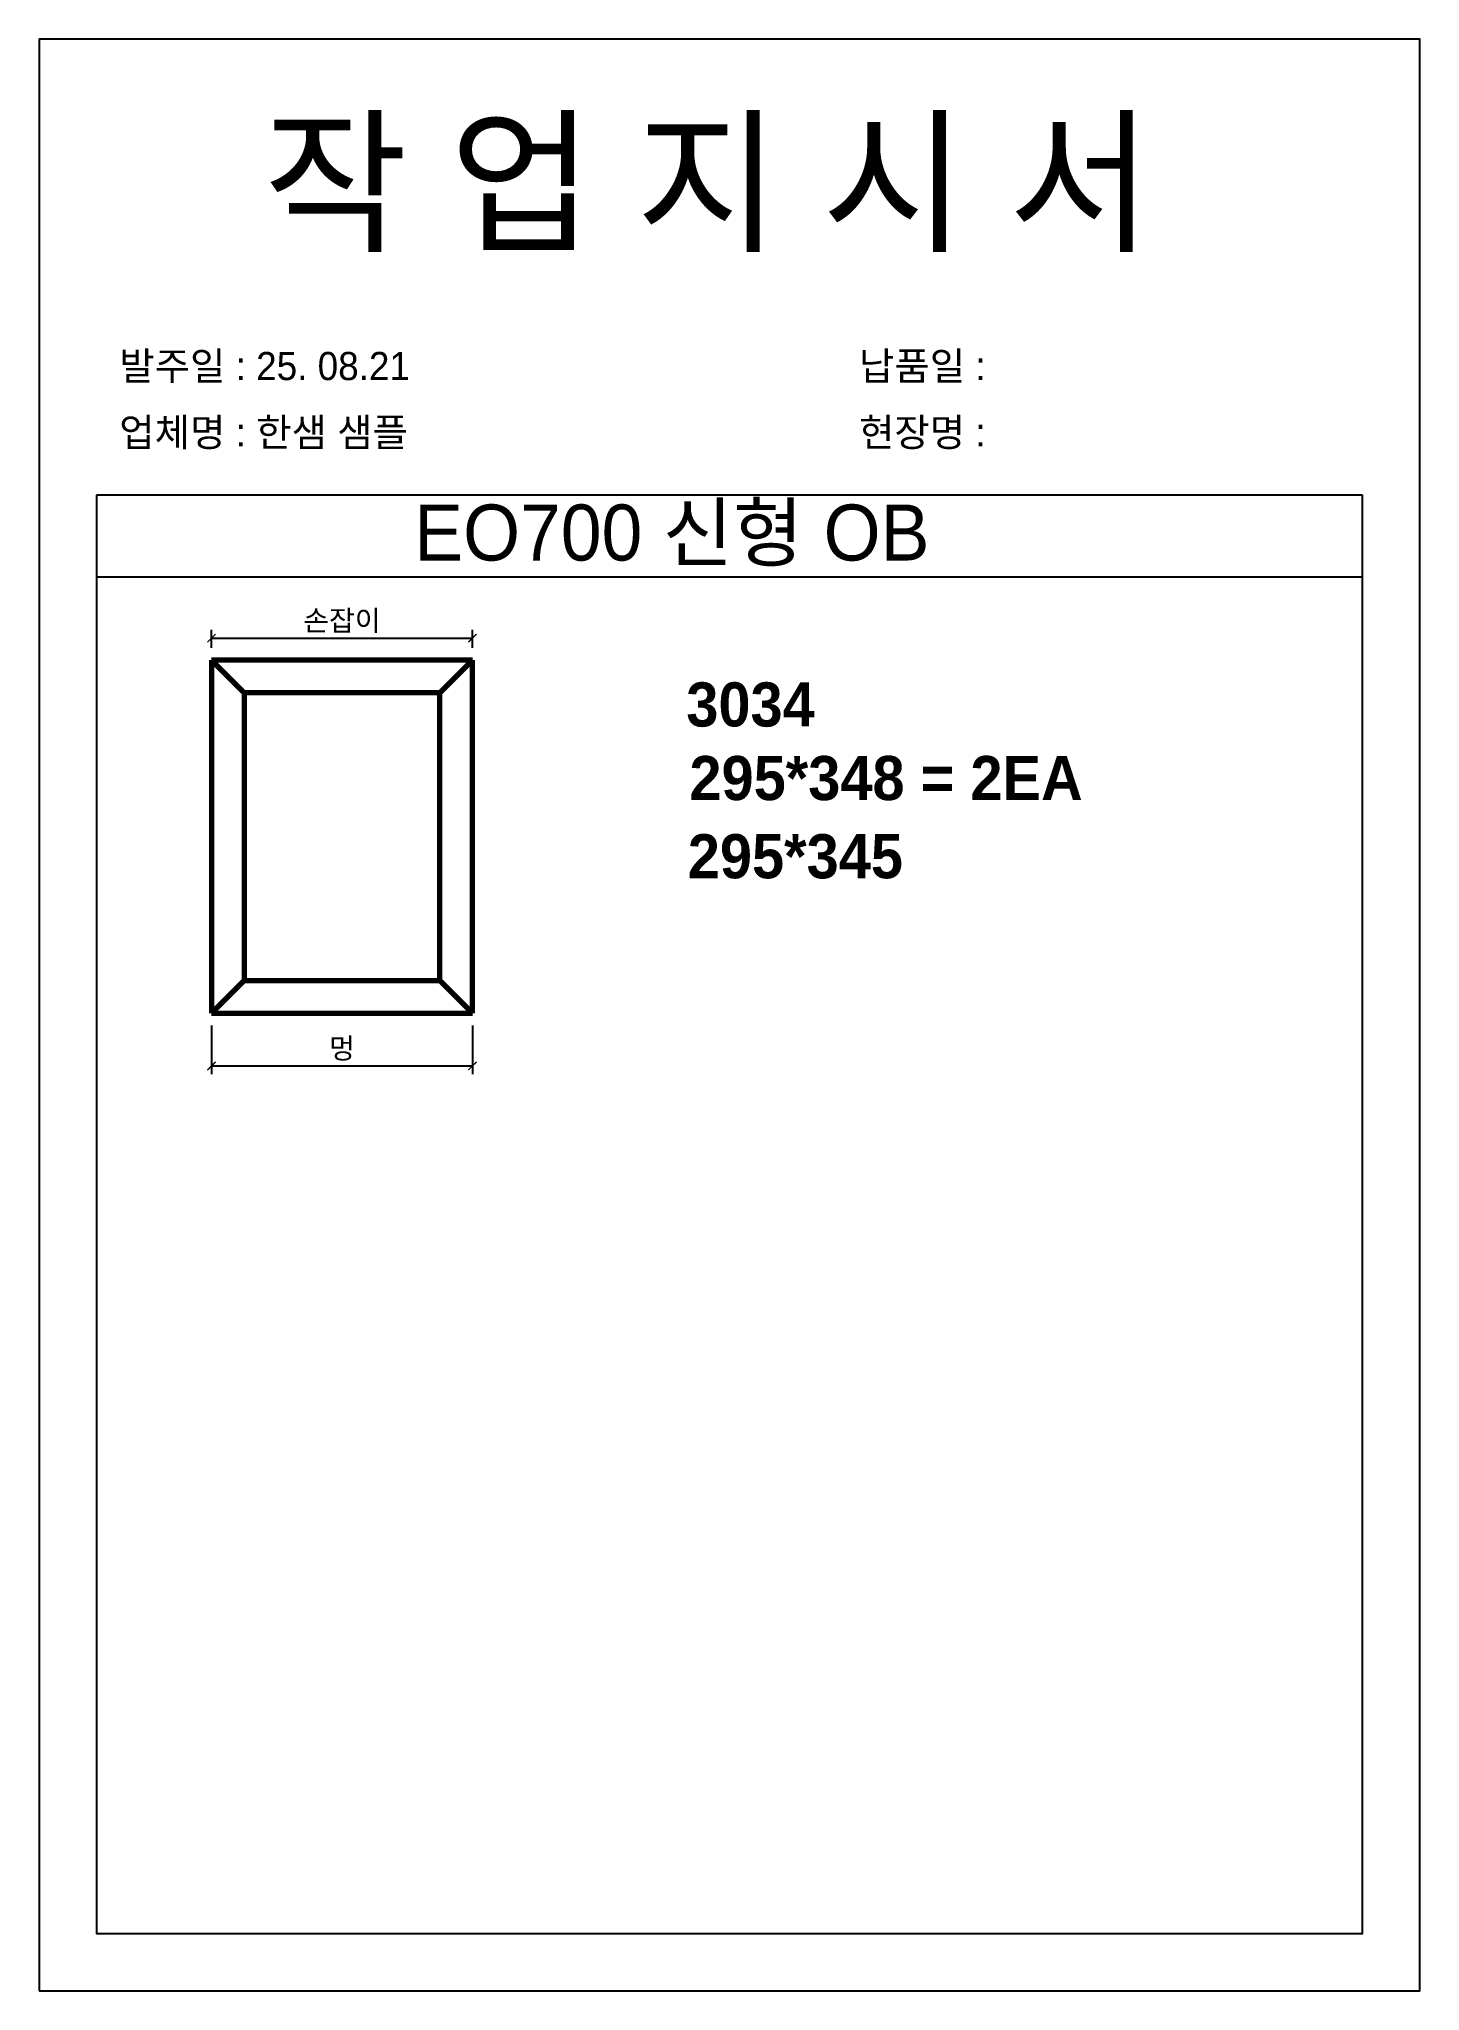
# Model space of a CAD drawing. Header units: millimetres. Extents: x -44117 to 256353, y -2095463 to 65325.
# Drawn here: x 111159 to 112839, y -245417 to -243041 of the extents above; entities that cross this region are included whole.
import ezdxf

# ---------------------------------------------------------------- set-up
doc = ezdxf.new("R2010")
doc.units = ezdxf.units.MM
doc.header["$LTSCALE"] = 10
doc.layers.add('Layer1', color=7, linetype='Continuous', lineweight=70)
doc.styles.add('MtX_Gulim', font='')
doc.styles.get('MtX_Gulim').set_extended_font_data('Gulim', bold=True)
doc.dimstyles.new('ISO-25', dxfattribs={"dimtxt": 2.5, "dimasz": 2.5, "dimexe": 1, "dimexo": 1, "dimtad": 1, "dimtxsty": 'Standard', "dimblk": 'ARCHTICK', "dimcen": 2.5, "dimadec": 0, "dimazin": 0, "dimtfac": 1, "dimtmove": 0, "dimatfit": 3, "dimfxl": 0, "dimarcsym": 0})

msp = doc.modelspace()

# ---------------------------------------------------------------- texts
at = {"linetype": 'Continuous', "style": 'MtX_Gulim'}
for s, height, p in [('3034', 53.702852, (111946.44959, -243877.43728)), ('295*348 = 2EA', 53.7028516, (111950.26092, -243967.03322))]:
    msp.add_text(s, height=height, dxfattribs=at).set_placement(p)
at = {"color": 242, "linetype": 'Continuous', "true_color": 0xcd2027, "style": 'MtX_Gulim'}
msp.add_text('295*345', height=53.702852, dxfattribs=at).set_placement((111948.26176, -244062.20984))
at = {"attachment_point": 1}
for s, width, gutter_width, heights, insert, char_height in [('{\\fGulim|b0|i0|c129|p50;작 업 지 시 서}', 3307.3198183, 12.5, [-155.84554], (111431.80872, -243144.79749), 140), ('{\\fGulim|b0|i0|c129|p50;발주일 : 25. 08.21}', 3307.3198183, 12.5, [34.50412], (111256.59937, -243421.51791), 34.3), ('{\\fGulim|b0|i0|c129|p50;납품일 :}', 3307.3198183, 12.5, [37.67976], (112156.57735, -243421.51791), 34.3), ('{\\fGulim|b0|i0|c129|p50;업체명 : 한샘 샘플}', 3307.3198183, 12.5, [36.11279], (111256.59937, -243502.17409), 34.3), ('{\\fGulim|b0|i0|c129|p50;현장명 : }', 3307.3198183, 12.5, [-38.2735], (112156.57735, -243502.17409), 34.3), ('{\\fGulim|b0|i0|c129|p50;EO700 신형 OB}', 6570.6870665, 24.83388, [71.74566], (111615.41894, -243607.28247), 68.1441707)]:
    msp.add_mtext_dynamic_manual_height_columns(s, width=width, gutter_width=gutter_width, heights=heights, dxfattribs=dict(at, insert=insert, char_height=char_height))

# ---------------------------------------------------------------- blocks, each defined once
blk = doc.blocks.new('_ArchTick')
at = {"color": 0, "linetype": 'ByBlock', "const_width": 0.15}
blk.add_lwpolyline([(-0.5, -0.5), (0.5, 0.5)], dxfattribs=at)
blk = doc.blocks.new('*D3123')
at = {"color": 0, "lineweight": -2}
for p, q in [((111368.8, -243781.6), (111368.8, -243759.8)), ((111368.8, -243769.8), (111686.3, -243769.8)), ((111686.3, -243781.6), (111686.3, -243759.8))]:
    blk.add_line(p, q, dxfattribs=at)
at = {"layer": 'Defpoints', "color": 0}
for p in [(111686.3, -243769.8), (111368.8, -243796.6), (111686.3, -243796.6)]:
    blk.add_point(p, dxfattribs=at)
at = {"color": 0, "lineweight": -2, "xscale": 10, "yscale": 10, "zscale": 10, "rotation": 180}
blk.add_blockref('_ArchTick', (111368.8, -243769.8), dxfattribs=at)
at = {"color": 0, "lineweight": -2, "xscale": 10, "yscale": 10, "zscale": 10}
blk.add_blockref('_ArchTick', (111686.3, -243769.8), dxfattribs=at)
at = {"color": 0, "insert": (111527.5, -243749.7), "char_height": 25, "attachment_point": 5}
blk.add_mtext('{\\f굴림|b0|i0|c129|p50;손잡이}', dxfattribs=at)
blk = doc.blocks.new('*D3124')
at = {"color": 0, "lineweight": -2}
for p, q in [((111368.8, -244241.5), (111368.8, -244300.7)), ((111686.3, -244241.5), (111686.3, -244300.7)), ((111368.8, -244290.7), (111686.3, -244290.7))]:
    blk.add_line(p, q, dxfattribs=at)
at = {"layer": 'Defpoints', "color": 0}
for p in [(111368.8, -244226.5), (111686.3, -244226.5), (111686.3, -244290.7)]:
    blk.add_point(p, dxfattribs=at)
at = {"color": 0, "lineweight": -2, "xscale": 10, "yscale": 10, "zscale": 10, "rotation": 180}
blk.add_blockref('_ArchTick', (111368.8, -244290.7), dxfattribs=at)
at = {"color": 0, "lineweight": -2, "xscale": 10, "yscale": 10, "zscale": 10}
blk.add_blockref('_ArchTick', (111686.3, -244290.7), dxfattribs=at)
at = {"color": 0, "insert": (111527.5, -244270.5), "char_height": 25, "attachment_point": 5}
blk.add_mtext('{\\f굴림|b0|i0|c129|p50;멍}', dxfattribs=at)

# ---------------------------------------------------------------- dimensions: what is measured, and where the dimension line sits
for base, p1, p2, text, picture, middle in [((111686.3087, -243769.82679), (111368.7894, -243796.59347), (111686.3087, -243796.59347), '{\\f굴림|b0|i0|c129|p50;손잡이}', '*D3123', (111527.54905, -243749.66201)), ((111686.3087, -244290.69486), (111368.7894, -244226.52526), (111686.3087, -244226.52526), '{\\f굴림|b0|i0|c129|p50;멍}', '*D3124', (111527.54905, -244270.49679))]:
    dim = msp.add_linear_dim(base=base, p1=p1, p2=p2, text=text, dimstyle='ISO-25', override={"dimscale": 10, "dimasz": 1, "dimexo": 1.5, "dimtxsty": 'Standard'})
    dim.commit()
    dim.dimension.update_dxf_attribs({"geometry": picture, "text_midpoint": middle})

# ---------------------------------------------------------------- linework, layer by layer
for p, q in [((112769.00212, -243595.8047), (111229.00212, -243595.8047)), ((112769.00212, -243695.8047), (111229.00212, -243695.8047))]:
    msp.add_line(p, q)
msp.add_lwpolyline([(111159.00212, -245416.63498), (112839.00212, -245416.63498), (112839.00212, -243040.63498), (111159.00212, -243040.63498)], close=True)
msp.add_lwpolyline([(111229.00212, -243595.8047), (111229.00212, -245346.63498), (112769.00212, -245346.63498), (112769.00212, -243595.8047)])
at = {"layer": 'Layer1'}
for p, q in [((111408.47931, -243836.28338), (111368.7894, -243796.59347)), ((111686.3087, -243796.59347), (111368.7894, -243796.59347)), ((111368.7894, -243796.59347), (111368.7894, -244226.52526)), ((111646.61879, -243836.28338), (111686.3087, -243796.59347)), ((111686.3087, -244226.52526), (111686.3087, -243796.59347)), ((111368.7894, -244226.52526), (111408.47931, -244186.83535)), ((111686.3087, -244226.52526), (111646.61879, -244186.83535)), ((111646.61879, -244186.83535), (111686.3087, -244226.52526)), ((111368.7894, -244226.52526), (111686.3087, -244226.52526))]:
    msp.add_line(p, q, dxfattribs=at)
msp.add_lwpolyline([(111408.47931, -244186.83535), (111646.61879, -244186.83535), (111646.61879, -243836.28338), (111408.47931, -243836.28338)], close=True, dxfattribs=at)

msp.set_redraw_order([(e.dxf.handle, doc.entitydb.next_handle()) for e in msp.query("TEXT MTEXT ATTDEF DIMENSION ARC_DIMENSION")])  # texts and dimensions are drawn at this point

doc.saveas('drawing.dxf')
